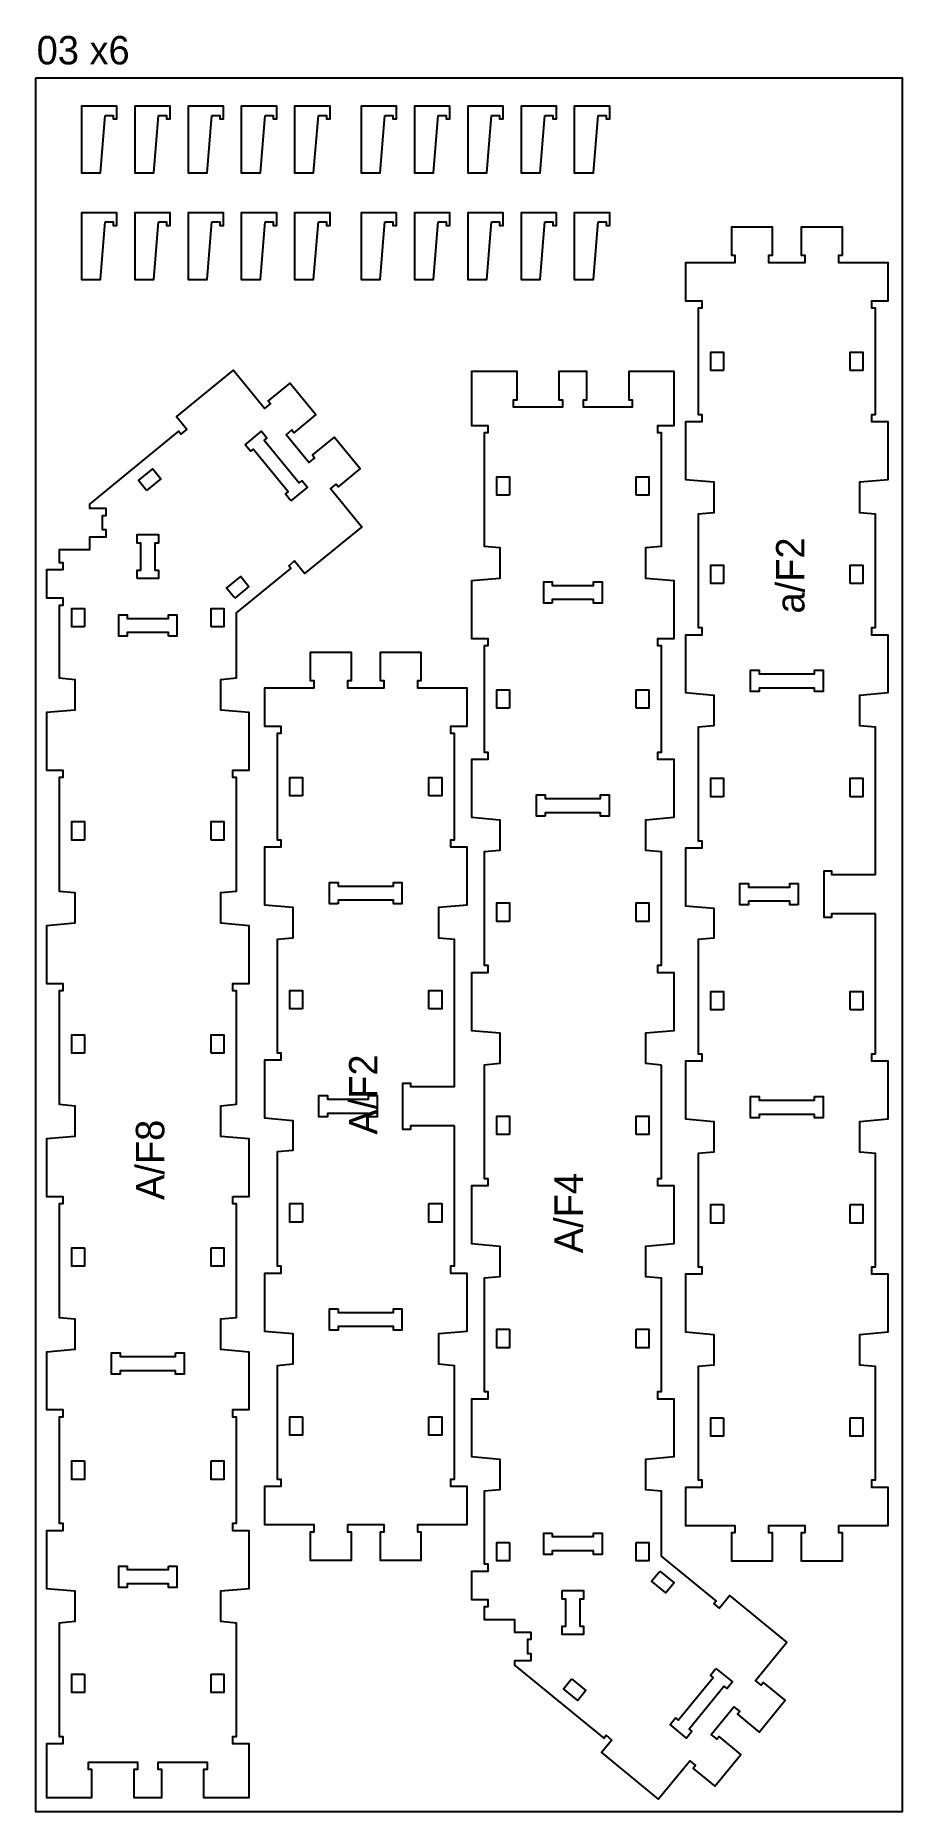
# Model space of a CAD drawing. Header units: inches. Extents: x -19170 to 42346, y 18707 to 54393.
# Drawn here: x 39126 to 40346, y 36707 to 39206 of the extents above; entities that cross this region are included whole.
import ezdxf

# ---------------------------------------------------------------- set-up
doc = ezdxf.new("R2010")
doc.units = ezdxf.units.IN
doc.header["$MEASUREMENT"] = 0
for name, color, linetype in [('0_SHEET_StructuralSheet 2440x1220x18', 1, 'CONTINUOUS'), ('1_3mmTOOL_2mmDEEP_CENTRE', 2, 'CONTINUOUS'), ('4_6mmTOOL_CUTTHROUGH_INSIDE', 4, 'CONTINUOUS'), ('5_6mmTOOL_CUTTHROUGH_OUTSIDE', 5, 'CONTINUOUS')]:
    doc.layers.add(name, color=color, linetype=linetype)

msp = doc.modelspace()

# ---------------------------------------------------------------- texts
at = {"layer": '0_SHEET_StructuralSheet 2440x1220x18', "insert": (39127.6, 39205.8), "char_height": 40, "attachment_point": 1}
msp.add_mtext_dynamic_manual_height_columns('03 x6', width=871.788, gutter_width=200, heights=[0], dxfattribs=at)
at = {"layer": '1_3mmTOOL_2mmDEEP_CENTRE', "char_height": 40, "attachment_point": 1, "rotation": 90}
for s, insert in [('{\\W4.83531; }a/F2', (40168.1, 38321)), ('{\\W4.83531; }A/F2', (39567.2, 37587.4)), ('{\\W4.83531; }A/F8', (39267.2, 37495.5)), ('{\\W4.83531; }A/F4', (39856.3, 37420.5))]:
    msp.add_mtext_dynamic_manual_height_columns(s, width=533.492, gutter_width=200, heights=[0], dxfattribs=dict(at, insert=insert))

# ---------------------------------------------------------------- linework, layer by layer
at = {"layer": '0_SHEET_StructuralSheet 2440x1220x18'}
msp.add_lwpolyline([(39126, 39146.6), (39126, 36706.6), (40346, 36706.6), (40346, 39146.6)], close=True, dxfattribs=at)
at = {"layer": '4_6mmTOOL_CUTTHROUGH_INSIDE'}
for points in [[(40094.3, 38734.9), (40076.3, 38734.9), (40076.3, 38760.9), (40094.3, 38760.9)], [(40272.3, 38734.9), (40272.3, 38760.9), (40290.3, 38760.9), (40290.3, 38734.9)], [(39485.4, 38551.5), (39477.8, 38560.8), (39481.6, 38564), (39432.2, 38624.4), (39428.4, 38621.2), (39420.8, 38630.5), (39444, 38649.5), (39451.6, 38640.2), (39447.7, 38637), (39497.1, 38576.7), (39501, 38579.8), (39508.6, 38570.5)], [(39282.2, 38566.2), (39270.8, 38580.1), (39290.9, 38596.6), (39302.3, 38582.6)], [(39793.2, 38559.4), (39775.2, 38559.4), (39775.2, 38585.4), (39793.2, 38585.4)], [(39971.2, 38559.4), (39971.2, 38585.4), (39989.2, 38585.4), (39989.2, 38559.4)], [(39269, 38442), (39269, 38454), (39274, 38454), (39274, 38492), (39269, 38492), (39269, 38504), (39299, 38504), (39299, 38492), (39294, 38492), (39294, 38454), (39299, 38454), (39299, 38442)], [(40094.3, 38434.9), (40076.3, 38434.9), (40076.3, 38460.9), (40094.3, 38460.9)], [(40272.3, 38434.9), (40272.3, 38460.9), (40290.3, 38460.9), (40290.3, 38434.9)], [(39406.3, 38414.5), (39394.9, 38428.4), (39415, 38444.9), (39426.4, 38430.9)], [(39853.2, 38407.4), (39841.2, 38407.4), (39841.2, 38437.4), (39853.2, 38437.4), (39853.2, 38432.4), (39911.2, 38432.4), (39911.2, 38437.4), (39923.2, 38437.4), (39923.2, 38407.4), (39911.2, 38407.4), (39911.2, 38412.4), (39853.2, 38412.4)], [(39195, 38374), (39177, 38374), (39177, 38400), (39195, 38400)], [(39373, 38374), (39373, 38400), (39391, 38400), (39391, 38374)], [(39313, 38360.9), (39313, 38365.9), (39255, 38365.9), (39255, 38360.9), (39243, 38360.9), (39243, 38387), (39243, 38390.9), (39255, 38390.9), (39255, 38385.9), (39313, 38385.9), (39313, 38390.9), (39325, 38390.9), (39325, 38387), (39325, 38360.9)], [(40222.3, 38282.9), (40222.3, 38287.9), (40144.3, 38287.9), (40144.3, 38282.9), (40132.3, 38282.9), (40132.3, 38312.9), (40144.3, 38312.9), (40144.3, 38307.9), (40222.3, 38307.9), (40222.3, 38312.9), (40234.3, 38312.9), (40234.3, 38282.9)], [(39793.2, 38259.4), (39775.2, 38259.4), (39775.2, 38285.4), (39793.2, 38285.4)], [(39971.2, 38259.4), (39971.2, 38285.4), (39989.2, 38285.4), (39989.2, 38259.4)], [(39501.7, 38136.2), (39483.7, 38136.2), (39483.7, 38162.2), (39501.7, 38162.2)], [(40094.3, 38134.9), (40076.3, 38134.9), (40076.3, 38160.9), (40094.3, 38160.9)], [(40272.3, 38134.9), (40272.3, 38160.9), (40290.3, 38160.9), (40290.3, 38134.9)], [(39843.2, 38107.4), (39831.2, 38107.4), (39831.2, 38137.4), (39843.2, 38137.4), (39843.2, 38132.4), (39921.2, 38132.4), (39921.2, 38137.4), (39933.2, 38137.4), (39933.2, 38107.4), (39921.2, 38107.4), (39921.2, 38112.4), (39843.2, 38112.4)], [(39195, 38074), (39177, 38074), (39177, 38100), (39195, 38100)], [(39373, 38074), (39373, 38100), (39391, 38100), (39391, 38074)], [(39551.7, 37984.2), (39539.7, 37984.2), (39539.7, 38014.2), (39551.7, 38014.2), (39551.7, 38009.2), (39629.7, 38009.2), (39629.7, 38014.2), (39641.7, 38014.2), (39641.7, 37984.2), (39629.7, 37984.2), (39629.7, 37989.2), (39551.7, 37989.2)], [(40199.3, 37982.9), (40187.3, 37982.9), (40187.3, 37987.9), (40129.3, 37987.9), (40129.3, 37982.9), (40117.3, 37982.9), (40117.3, 38012.9), (40129.3, 38012.9), (40129.3, 38007.9), (40187.3, 38007.9), (40187.3, 38012.9), (40199.3, 38012.9)], [(39793.2, 37959.4), (39775.2, 37959.4), (39775.2, 37985.4), (39793.2, 37985.4)], [(39971.2, 37959.4), (39971.2, 37985.4), (39989.2, 37985.4), (39989.2, 37959.4)], [(39501.7, 37836.2), (39483.7, 37836.2), (39483.7, 37862.2), (39501.7, 37862.2)], [(39679.7, 37836.2), (39679.7, 37862.2), (39697.7, 37862.2), (39697.7, 37836.2)], [(40094.3, 37834.9), (40076.3, 37834.9), (40076.3, 37860.9), (40094.3, 37860.9)], [(40272.3, 37834.9), (40272.3, 37860.9), (40290.3, 37860.9), (40290.3, 37834.9)], [(39195, 37774), (39177, 37774), (39177, 37800), (39195, 37800)], [(39373, 37774), (39373, 37800), (39391, 37800), (39391, 37774)], [(39594.7, 37684.2), (39594.7, 37689.2), (39536.7, 37689.2), (39536.7, 37684.2), (39524.7, 37684.2), (39524.7, 37714.2), (39536.7, 37714.2), (39536.7, 37709.2), (39594.7, 37709.2), (39594.7, 37714.2), (39606.7, 37714.2), (39606.7, 37684.2)], [(40222.3, 37712.9), (40234.3, 37712.9), (40234.3, 37682.9), (40222.3, 37682.9), (40222.3, 37687.9), (40144.3, 37687.9), (40144.3, 37682.9), (40132.3, 37682.9), (40132.3, 37712.9), (40144.3, 37712.9), (40144.3, 37707.9), (40222.3, 37707.9)], [(39793.2, 37659.4), (39775.2, 37659.4), (39775.2, 37685.4), (39793.2, 37685.4)], [(39971.2, 37659.4), (39971.2, 37685.4), (39989.2, 37685.4), (39989.2, 37659.4)], [(39501.7, 37536.2), (39483.7, 37536.2), (39483.7, 37562.2), (39501.7, 37562.2)], [(39679.7, 37562.2), (39697.7, 37562.2), (39697.7, 37536.2), (39679.7, 37536.2)], [(40094.3, 37560.9), (40094.3, 37534.9), (40076.3, 37534.9), (40076.3, 37560.9)], [(40272.3, 37560.9), (40290.3, 37560.9), (40290.3, 37534.9), (40272.3, 37534.9)], [(39195, 37500), (39195, 37474), (39177, 37474), (39177, 37500)], [(39373, 37500), (39391, 37500), (39391, 37474), (39373, 37474)], [(39551.7, 37414.2), (39551.7, 37409.2), (39629.7, 37409.2), (39629.7, 37414.2), (39641.7, 37414.2), (39641.7, 37384.2), (39629.7, 37384.2), (39629.7, 37389.2), (39551.7, 37389.2), (39551.7, 37384.2), (39539.7, 37384.2), (39539.7, 37414.2)], [(39793.2, 37385.4), (39793.2, 37359.4), (39775.2, 37359.4), (39775.2, 37385.4)], [(39971.2, 37385.4), (39989.2, 37385.4), (39989.2, 37359.4), (39971.2, 37359.4)], [(39323, 37352), (39335, 37352), (39335, 37322), (39323, 37322), (39323, 37327), (39245, 37327), (39245, 37322), (39233, 37322), (39233, 37352), (39245, 37352), (39245, 37347), (39323, 37347)], [(39501.7, 37262.2), (39501.7, 37236.2), (39483.7, 37236.2), (39483.7, 37262.2)], [(39679.7, 37262.2), (39697.7, 37262.2), (39697.7, 37236.2), (39679.7, 37236.2)], [(40094.3, 37260.9), (40094.3, 37234.9), (40076.3, 37234.9), (40076.3, 37260.9)], [(40272.3, 37260.9), (40290.3, 37260.9), (40290.3, 37234.9), (40272.3, 37234.9)], [(39195, 37200), (39195, 37174), (39177, 37174), (39177, 37200)], [(39373, 37200), (39391, 37200), (39391, 37174), (39373, 37174)], [(39853.2, 37098.5), (39853.2, 37093.5), (39911.2, 37093.5), (39911.2, 37098.5), (39923.2, 37098.5), (39923.2, 37072.4), (39923.2, 37068.5), (39911.2, 37068.5), (39911.2, 37073.5), (39853.2, 37073.5), (39853.2, 37068.5), (39841.2, 37068.5), (39841.2, 37072.4), (39841.2, 37098.5)], [(39793.2, 37085.4), (39793.2, 37059.4), (39775.2, 37059.4), (39775.2, 37085.4)], [(39971.2, 37085.4), (39989.2, 37085.4), (39989.2, 37059.4), (39971.2, 37059.4)], [(39313, 37052), (39325, 37052), (39325, 37022), (39313, 37022), (39313, 37027), (39255, 37027), (39255, 37022), (39243, 37022), (39243, 37052), (39255, 37052), (39255, 37047), (39313, 37047)], [(40004.4, 37045), (40024.6, 37028.5), (40013.2, 37014.6), (39993, 37031)], [(39867.2, 37017.5), (39897.2, 37017.5), (39897.2, 37005.5), (39892.2, 37005.5), (39892.2, 36967.5), (39897.2, 36967.5), (39897.2, 36955.5), (39867.2, 36955.5), (39867.2, 36967.5), (39872.2, 36967.5), (39872.2, 37005.5), (39867.2, 37005.5)], [(39195, 36900), (39195, 36874), (39177, 36874), (39177, 36900)], [(39373, 36900), (39391, 36900), (39391, 36874), (39373, 36874)], [(40083.5, 36907.9), (40106.7, 36888.9), (40099.1, 36879.6), (40095.3, 36882.8), (40045.9, 36822.4), (40049.8, 36819.2), (40042.2, 36810), (40018.9, 36828.9), (40026.5, 36838.2), (40030.4, 36835.1), (40079.8, 36895.4), (40075.9, 36898.6)], [(39880.3, 36893.3), (39900.5, 36876.8), (39889.1, 36862.9), (39868.9, 36879.3)]]:
    msp.add_lwpolyline(points, close=True, dxfattribs=at)
at = {"layer": '5_6mmTOOL_CUTTHROUGH_OUTSIDE'}
for points in [[(39224, 39094), (39235.3, 39094), (39235.3, 39089), (39240.6, 39089), (39240.6, 39107), (39190.6, 39107), (39190.6, 39013), (39217.4, 39013)], [(39299, 39094), (39310.3, 39094), (39310.3, 39089), (39315.6, 39089), (39315.6, 39107), (39265.6, 39107), (39265.6, 39013), (39292.4, 39013)], [(39374, 39094), (39385.3, 39094), (39385.3, 39089), (39390.6, 39089), (39390.6, 39107), (39340.6, 39107), (39340.6, 39013), (39367.4, 39013)], [(39449, 39094), (39460.3, 39094), (39460.3, 39089), (39465.6, 39089), (39465.6, 39107), (39415.6, 39107), (39415.6, 39013), (39442.4, 39013)], [(39524, 39094), (39535.3, 39094), (39535.3, 39089), (39540.6, 39089), (39540.6, 39107), (39490.6, 39107), (39490.6, 39013), (39517.4, 39013)], [(39617.6, 39094), (39628.9, 39094), (39628.9, 39089), (39634.2, 39089), (39634.2, 39107), (39584.2, 39107), (39584.2, 39013), (39611, 39013)], [(39692.6, 39094), (39703.9, 39094), (39703.9, 39089), (39709.2, 39089), (39709.2, 39107), (39659.2, 39107), (39659.2, 39013), (39686, 39013)], [(39767.6, 39094), (39778.9, 39094), (39778.9, 39089), (39784.2, 39089), (39784.2, 39107), (39734.2, 39107), (39734.2, 39013), (39761, 39013)], [(39842.6, 39094), (39853.9, 39094), (39853.9, 39089), (39859.2, 39089), (39859.2, 39107), (39809.2, 39107), (39809.2, 39013), (39836, 39013)], [(39917.6, 39094), (39928.9, 39094), (39928.9, 39089), (39934.2, 39089), (39934.2, 39107), (39884.2, 39107), (39884.2, 39013), (39911, 39013)], [(39224, 38944), (39235.3, 38944), (39235.3, 38939), (39240.6, 38939), (39240.6, 38957), (39190.6, 38957), (39190.6, 38863), (39217.4, 38863)], [(39299, 38944), (39310.3, 38944), (39310.3, 38939), (39315.6, 38939), (39315.6, 38957), (39265.6, 38957), (39265.6, 38863), (39292.4, 38863)], [(39374, 38944), (39385.3, 38944), (39385.3, 38939), (39390.6, 38939), (39390.6, 38957), (39340.6, 38957), (39340.6, 38863), (39367.4, 38863)], [(39449, 38944), (39460.3, 38944), (39460.3, 38939), (39465.6, 38939), (39465.6, 38957), (39415.6, 38957), (39415.6, 38863), (39442.4, 38863)], [(39524, 38944), (39535.3, 38944), (39535.3, 38939), (39540.6, 38939), (39540.6, 38957), (39490.6, 38957), (39490.6, 38863), (39517.4, 38863)], [(39617.6, 38944), (39628.9, 38944), (39628.9, 38939), (39634.2, 38939), (39634.2, 38957), (39584.2, 38957), (39584.2, 38863), (39611, 38863)], [(39692.6, 38944), (39703.9, 38944), (39703.9, 38939), (39709.2, 38939), (39709.2, 38957), (39659.2, 38957), (39659.2, 38863), (39686, 38863)], [(39767.6, 38944), (39778.9, 38944), (39778.9, 38939), (39784.2, 38939), (39784.2, 38957), (39734.2, 38957), (39734.2, 38863), (39761, 38863)], [(39842.6, 38944), (39853.9, 38944), (39853.9, 38939), (39859.2, 38939), (39859.2, 38957), (39809.2, 38957), (39809.2, 38863), (39836, 38863)], [(39917.6, 38944), (39928.9, 38944), (39928.9, 38939), (39934.2, 38939), (39934.2, 38957), (39884.2, 38957), (39884.2, 38863), (39911, 38863)], [(40308.1, 37970.1), (40246.1, 37970.1), (40246.1, 37965.1), (40235.6, 37965.1), (40235.6, 38030.6), (40246.1, 38030.6), (40246.1, 38025.6), (40308.1, 38025.6), (40308.1, 38232.8), (40286.1, 38234.7), (40286.1, 38278), (40326.1, 38281.6), (40326.1, 38362.6), (40303.1, 38362.6), (40303.1, 38373.1), (40308.1, 38373.1), (40308.1, 38532.8), (40286.1, 38534.7), (40286.1, 38578), (40326.1, 38581.6), (40326.1, 38662.6), (40303.1, 38662.6), (40303.1, 38673.1), (40308.1, 38673.1), (40308.1, 38822.6), (40303.1, 38822.6), (40303.1, 38833.1), (40326.1, 38833.1), (40326.1, 38886.6), (40256.4, 38886.6), (40256.4, 38897.1), (40261.4, 38897.1), (40261.4, 38936.6), (40203.6, 38936.6), (40203.6, 38897.1), (40208.6, 38897.1), (40208.6, 38886.6), (40158.1, 38886.6), (40158.1, 38897.1), (40163.1, 38897.1), (40163.1, 38936.6), (40105.2, 38936.6), (40105.2, 38897.1), (40110.2, 38897.1), (40110.2, 38886.6), (40040.6, 38886.6), (40040.6, 38833.1), (40063.6, 38833.1), (40063.6, 38822.6), (40058.6, 38822.6), (40058.6, 38673.1), (40063.6, 38673.1), (40063.6, 38662.6), (40040.6, 38662.6), (40040.6, 38581.6), (40080.5, 38578), (40080.5, 38534.7), (40058.6, 38532.8), (40058.6, 38373.1), (40063.6, 38373.1), (40063.6, 38362.6), (40040.6, 38362.6), (40040.6, 38281.6), (40080.5, 38278), (40080.5, 38234.7), (40058.6, 38232.8), (40058.6, 38073.1), (40063.6, 38073.1), (40063.6, 38062.6), (40040.6, 38062.6), (40040.6, 37981.6), (40080.5, 37978), (40080.5, 37935.7), (40058.6, 37933.8), (40058.6, 37773.1), (40063.6, 37773.1), (40063.6, 37762.6), (40040.6, 37762.6), (40040.6, 37681.6), (40080.5, 37678), (40080.5, 37634.7), (40058.6, 37632.8), (40058.6, 37473.2), (40063.6, 37473.2), (40063.6, 37462.7), (40040.6, 37462.7), (40040.6, 37381.6), (40080.5, 37378), (40080.5, 37334.8), (40058.6, 37332.8), (40058.6, 37173.2), (40063.6, 37173.2), (40063.6, 37162.7), (40040.6, 37162.7), (40040.6, 37109.2), (40110.2, 37109.2), (40110.2, 37098.7), (40105.2, 37098.7), (40105.2, 37059.2), (40163.1, 37059.2), (40163.1, 37098.7), (40158.1, 37098.7), (40158.1, 37109.2), (40208.6, 37109.2), (40208.6, 37098.7), (40203.6, 37098.7), (40203.6, 37059.2), (40261.4, 37059.2), (40261.4, 37098.7), (40256.4, 37098.7), (40256.4, 37109.2), (40326.1, 37109.2), (40326.1, 37162.7), (40303.1, 37162.7), (40303.1, 37173.2), (40308.1, 37173.2), (40308.1, 37332.8), (40286.1, 37334.8), (40286.1, 37378), (40326.1, 37381.6), (40326.1, 37462.7), (40303.1, 37462.7), (40303.1, 37473.2), (40308.1, 37473.2), (40308.1, 37632.8), (40286.1, 37634.7), (40286.1, 37678), (40326.1, 37681.6), (40326.1, 37762.6), (40303.1, 37762.6), (40303.1, 37773.1), (40308.1, 37773.1)], [(39403.8, 37572.3), (39426.8, 37572.3), (39426.8, 37653.3), (39386.8, 37656.9), (39386.8, 37700.1), (39408.8, 37702.1), (39408.8, 37861.8), (39403.8, 37861.8), (39403.8, 37872.3), (39426.8, 37872.3), (39426.8, 37953.3), (39386.8, 37956.9), (39386.8, 38000.1), (39408.8, 38002.1), (39408.8, 38161.8), (39403.8, 38161.8), (39403.8, 38172.3), (39426.8, 38172.3), (39426.8, 38253.3), (39386.8, 38256.9), (39386.8, 38300.1), (39408.8, 38302.1), (39408.8, 38393.6), (39485.4, 38456.3), (39482.3, 38460.2), (39490.4, 38466.8), (39505, 38449), (39585.1, 38514.6), (39540.9, 38568.5), (39549.1, 38575.1), (39552.2, 38571.3), (39582.8, 38596.3), (39546.2, 38641), (39515.6, 38616), (39518.8, 38612.2), (39510.7, 38605.5), (39478.7, 38644.6), (39486.8, 38651.2), (39490, 38647.4), (39520.5, 38672.4), (39483.9, 38717.1), (39453.3, 38692.1), (39456.5, 38688.3), (39448.4, 38681.6), (39404.3, 38735.5), (39324.2, 38670), (39338.7, 38652.2), (39330.6, 38645.5), (39327.4, 38649.4), (39202, 38546.8), (39202, 38541), (39225, 38541), (39225, 38530.5), (39220, 38530.5), (39220, 38511), (39225, 38511), (39225, 38500.5), (39202, 38500.5), (39202, 38482.5), (39159.3, 38482.5), (39159.3, 38464.8), (39164.3, 38464.8), (39164.3, 38454.3), (39141.3, 38454.3), (39141.3, 38414.8), (39164.3, 38414.8), (39164.3, 38404.3), (39159.3, 38404.3), (39159.3, 38302.1), (39181.2, 38300.1), (39181.2, 38256.9), (39141.3, 38253.3), (39141.3, 38172.3), (39164.3, 38172.3), (39164.3, 38161.8), (39159.3, 38161.8), (39159.3, 38002.1), (39181.2, 38000.1), (39181.2, 37956.9), (39141.3, 37953.3), (39141.3, 37872.3), (39164.3, 37872.3), (39164.3, 37861.8), (39159.3, 37861.8), (39159.3, 37702.1), (39181.2, 37700.1), (39181.2, 37656.9), (39141.3, 37653.3), (39141.3, 37572.3), (39164.3, 37572.3), (39164.3, 37561.8), (39159.3, 37561.8), (39159.3, 37402.1), (39181.2, 37400.1), (39181.2, 37356.9), (39141.3, 37353.3), (39141.3, 37272.3), (39164.3, 37272.3), (39164.3, 37261.8), (39159.3, 37261.8), (39159.3, 37112.3), (39164.3, 37112.3), (39164.3, 37101.8), (39141.3, 37101.8), (39141.3, 37020.7), (39181.2, 37017.1), (39181.2, 36973.9), (39159.3, 36971.9), (39159.3, 36812.3), (39164.3, 36812.3), (39164.3, 36801.8), (39141.3, 36801.8), (39141.3, 36726.2), (39205.4, 36726.2), (39205.4, 36765.7), (39200.4, 36765.7), (39200.4, 36776.2), (39269.3, 36776.2), (39269.3, 36765.7), (39264.3, 36765.7), (39264.3, 36726.2), (39303.8, 36726.2), (39303.8, 36765.7), (39298.8, 36765.7), (39298.8, 36776.2), (39367.6, 36776.2), (39367.6, 36765.7), (39362.6, 36765.7), (39362.6, 36726.2), (39426.8, 36726.2), (39426.8, 36801.8), (39403.8, 36801.8), (39403.8, 36812.3), (39408.8, 36812.3), (39408.8, 36971.9), (39386.8, 36973.9), (39386.8, 37017.1), (39426.8, 37020.7), (39426.8, 37101.8), (39403.8, 37101.8), (39403.8, 37112.3), (39408.8, 37112.3), (39408.8, 37261.8), (39403.8, 37261.8), (39403.8, 37272.3), (39426.8, 37272.3), (39426.8, 37353.3), (39386.8, 37356.9), (39386.8, 37400.1), (39408.8, 37402.1), (39408.8, 37561.8), (39403.8, 37561.8)], [(40006.9, 37757.3), (39984.9, 37759.3), (39984.9, 37802.5), (40024.9, 37806.1), (40024.9, 37887.2), (40001.9, 37887.2), (40001.9, 37897.7), (40006.9, 37897.7), (40006.9, 38057.3), (39984.9, 38059.3), (39984.9, 38102.5), (40024.9, 38106.1), (40024.9, 38187.2), (40001.9, 38187.2), (40001.9, 38197.7), (40006.9, 38197.7), (40006.9, 38347.2), (40001.9, 38347.2), (40001.9, 38357.7), (40024.9, 38357.7), (40024.9, 38438.7), (39984.9, 38442.3), (39984.9, 38485.6), (40006.9, 38487.5), (40006.9, 38647.2), (40001.9, 38647.2), (40001.9, 38657.7), (40024.9, 38657.7), (40024.9, 38733.3), (39960.8, 38733.3), (39960.8, 38693.8), (39965.8, 38693.8), (39965.8, 38683.3), (39896.9, 38683.3), (39896.9, 38693.8), (39901.9, 38693.8), (39901.9, 38733.3), (39862.4, 38733.3), (39862.4, 38693.8), (39867.4, 38693.8), (39867.4, 38683.3), (39798.6, 38683.3), (39798.6, 38693.8), (39803.6, 38693.8), (39803.6, 38733.3), (39739.4, 38733.3), (39739.4, 38657.7), (39762.4, 38657.7), (39762.4, 38647.2), (39757.4, 38647.2), (39757.4, 38487.5), (39779.4, 38485.6), (39779.4, 38442.3), (39739.4, 38438.7), (39739.4, 38357.7), (39762.4, 38357.7), (39762.4, 38347.2), (39757.4, 38347.2), (39757.4, 38197.7), (39762.4, 38197.7), (39762.4, 38187.2), (39739.4, 38187.2), (39739.4, 38106.1), (39779.4, 38102.5), (39779.4, 38059.3), (39757.4, 38057.3), (39757.4, 37897.7), (39762.4, 37897.7), (39762.4, 37887.2), (39739.4, 37887.2), (39739.4, 37806.1), (39779.4, 37802.5), (39779.4, 37759.3), (39757.4, 37757.3), (39757.4, 37597.7), (39762.4, 37597.7), (39762.4, 37587.2), (39739.4, 37587.2), (39739.4, 37506.1), (39779.4, 37502.5), (39779.4, 37459.3), (39757.4, 37457.3), (39757.4, 37297.7), (39762.4, 37297.7), (39762.4, 37287.2), (39739.4, 37287.2), (39739.4, 37206.1), (39779.4, 37202.5), (39779.4, 37159.3), (39757.4, 37157.3), (39757.4, 37055.1), (39762.4, 37055.1), (39762.4, 37044.6), (39739.4, 37044.6), (39739.4, 37005.1), (39762.4, 37005.1), (39762.4, 36994.6), (39757.4, 36994.6), (39757.4, 36977), (39800.2, 36977), (39800.2, 36959), (39823.2, 36959), (39823.2, 36948.5), (39818.2, 36948.5), (39818.2, 36929), (39823.2, 36929), (39823.2, 36918.5), (39800.2, 36918.5), (39800.2, 36912.6), (39925.6, 36810), (39928.8, 36813.9), (39936.9, 36807.2), (39922.3, 36789.4), (40002.4, 36723.9), (40046.6, 36777.8), (40054.7, 36771.2), (40051.5, 36767.3), (40082.1, 36742.3), (40118.7, 36787), (40088.1, 36812.1), (40085, 36808.2), (40076.8, 36814.8), (40108.8, 36853.9), (40117, 36847.3), (40113.8, 36843.4), (40144.4, 36818.4), (40181, 36863.2), (40150.4, 36888.2), (40147.2, 36884.3), (40139.1, 36890.9), (40183.2, 36944.9), (40103.1, 37010.4), (40088.6, 36992.6), (40080.4, 36999.3), (40083.6, 37003.1), (40006.9, 37065.8), (40006.9, 37157.3), (39984.9, 37159.3), (39984.9, 37202.5), (40024.9, 37206.1), (40024.9, 37287.2), (40001.9, 37287.2), (40001.9, 37297.7), (40006.9, 37297.7), (40006.9, 37457.3), (39984.9, 37459.3), (39984.9, 37502.5), (40024.9, 37506.1), (40024.9, 37587.2), (40001.9, 37587.2), (40001.9, 37597.7), (40006.9, 37597.7)], [(39715.5, 37671.5), (39653.5, 37671.5), (39653.5, 37666.5), (39643, 37666.5), (39643, 37732), (39653.5, 37732), (39653.5, 37727), (39715.5, 37727), (39715.5, 37934.1), (39693.5, 37936.1), (39693.5, 37979.4), (39733.5, 37982.9), (39733.5, 38064), (39710.5, 38064), (39710.5, 38074.5), (39715.5, 38074.5), (39715.5, 38224), (39710.5, 38224), (39710.5, 38234.5), (39733.5, 38234.5), (39733.5, 38288), (39663.8, 38288), (39663.8, 38298.5), (39668.8, 38298.5), (39668.8, 38338), (39611, 38338), (39611, 38298.5), (39616, 38298.5), (39616, 38288), (39565.5, 38288), (39565.5, 38298.5), (39570.5, 38298.5), (39570.5, 38338), (39512.6, 38338), (39512.6, 38298.5), (39517.6, 38298.5), (39517.6, 38288), (39448, 38288), (39448, 38234.5), (39471, 38234.5), (39471, 38224), (39466, 38224), (39466, 38074.5), (39471, 38074.5), (39471, 38064), (39448, 38064), (39448, 37982.9), (39487.9, 37979.4), (39487.9, 37936.1), (39466, 37934.1), (39466, 37774.5), (39471, 37774.5), (39471, 37764), (39448, 37764), (39448, 37682.9), (39487.9, 37679.4), (39487.9, 37637.1), (39466, 37635.1), (39466, 37474.5), (39471, 37474.5), (39471, 37464), (39448, 37464), (39448, 37382.9), (39487.9, 37379.4), (39487.9, 37336.1), (39466, 37334.1), (39466, 37174.5), (39471, 37174.5), (39471, 37164), (39448, 37164), (39448, 37110.5), (39517.6, 37110.5), (39517.6, 37100), (39512.6, 37100), (39512.6, 37060.5), (39570.5, 37060.5), (39570.5, 37100), (39565.5, 37100), (39565.5, 37110.5), (39616, 37110.5), (39616, 37100), (39611, 37100), (39611, 37060.5), (39668.8, 37060.5), (39668.8, 37100), (39663.8, 37100), (39663.8, 37110.5), (39733.5, 37110.5), (39733.5, 37164), (39710.5, 37164), (39710.5, 37174.5), (39715.5, 37174.5), (39715.5, 37334.1), (39693.5, 37336.1), (39693.5, 37379.4), (39733.5, 37382.9), (39733.5, 37464), (39710.5, 37464), (39710.5, 37474.5), (39715.5, 37474.5)], [(39679.7, 38136.2), (39679.7, 38162.2), (39697.7, 38162.2), (39697.7, 38136.2)]]:
    msp.add_lwpolyline(points, close=True, dxfattribs=at)

msp.set_redraw_order([(e.dxf.handle, doc.entitydb.next_handle()) for e in msp.query("TEXT MTEXT ATTDEF DIMENSION ARC_DIMENSION")])  # texts and dimensions are drawn at this point

doc.saveas('drawing.dxf')
